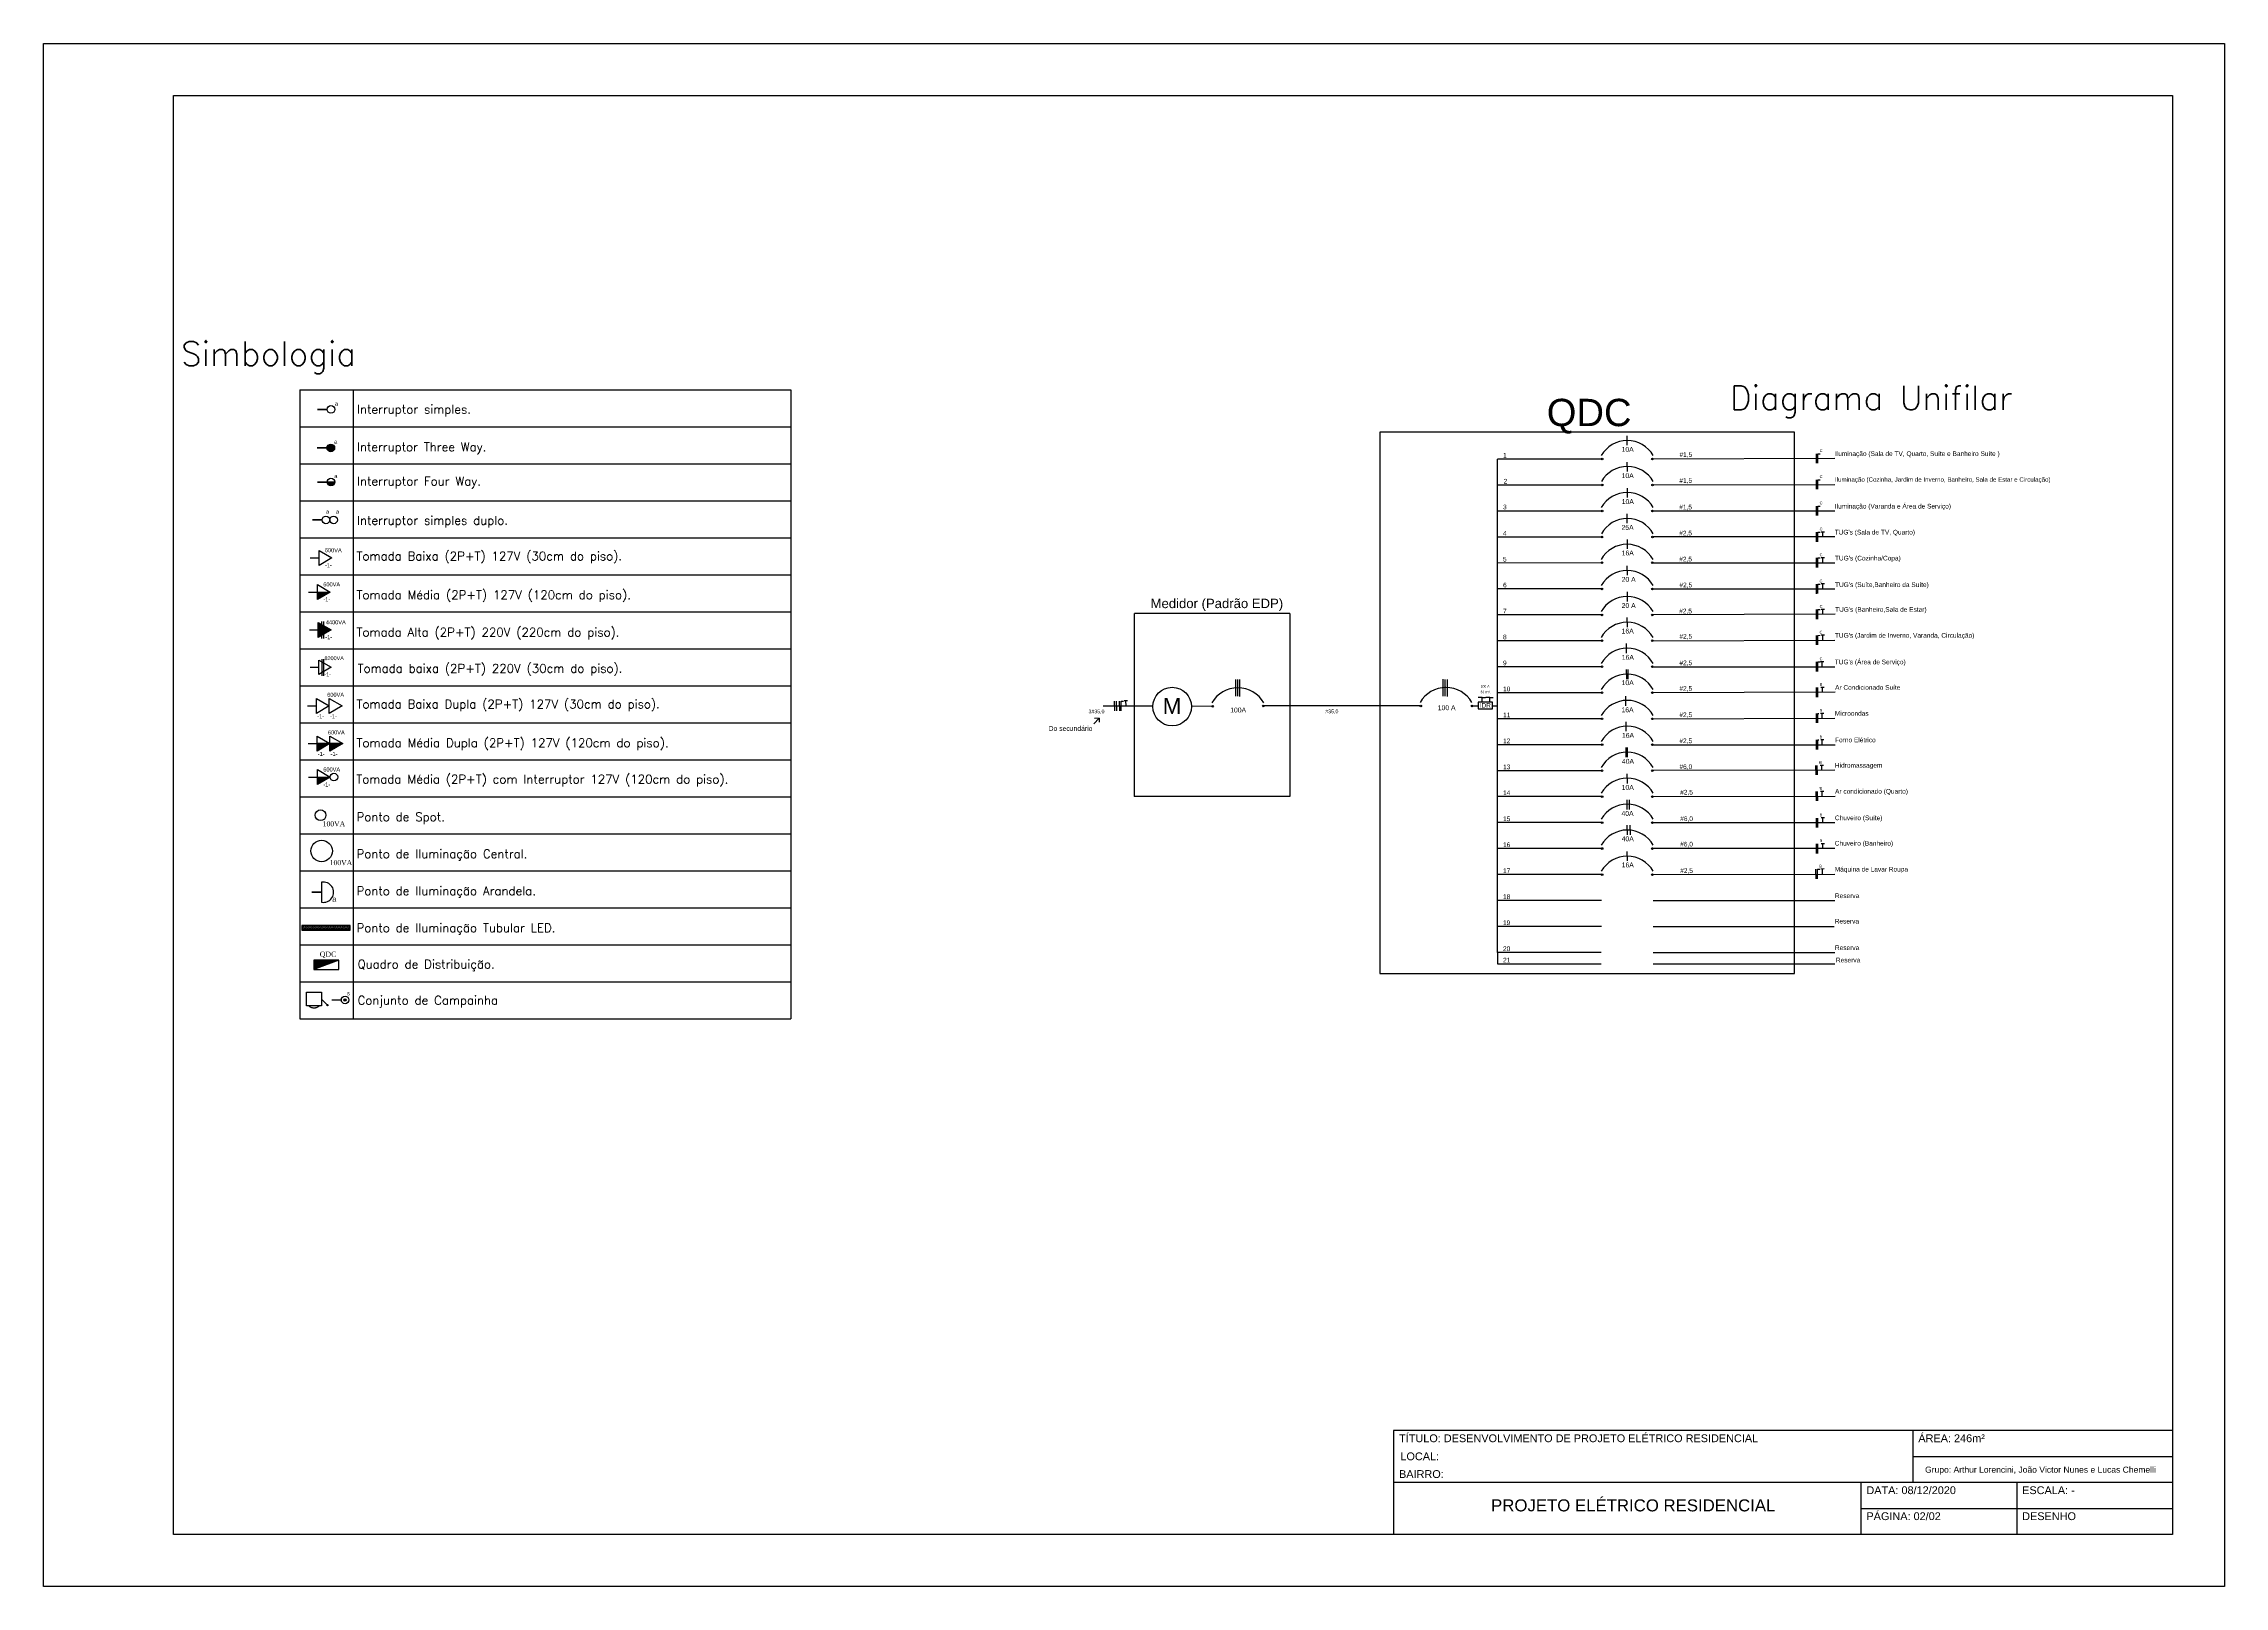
# Model space of a CAD drawing. Extents: x 20 to 1815, y -14679 to 245.
# Drawn here: x 63.25 to 105.25, y -61.38 to -31.68 of the extents above; entities that cross this region are included whole.
import ezdxf

# ---------------------------------------------------------------- set-up
doc = ezdxf.new("R2010")
doc.units = 0
doc.header["$MEASUREMENT"] = 0
doc.linetypes.add('HIDDEN', pattern=[0.375, 0.25, -0.125])
doc.linetypes.add('HIDDEN2', pattern=[4.7625, 3.175, -1.5875])
doc.layers.get('0').update_dxf_attribs({"linetype": 'CONTINUOUS'})
for name, color, linetype in [('Eletroduto', 7, 'CONTINUOUS'), ('TEXTO', 1, 'CONTINUOUS'), ('TOMADAS', 1, 'CONTINUOUS')]:
    doc.layers.add(name, color=color, linetype=linetype)
doc.styles.add('ARIAL', font='arial.ttf')
doc.styles.add('ARIALN', font='arial.ttf')
doc.styles.add('ROMANS', font='romans.shx')

# ---------------------------------------------------------------- blocks, each defined once
blk = doc.blocks.new('BLOCOA3_LEGENDA')
at = {"layer": 'TOMADAS'}
for p, q in [((2.5, -1), (41, -1)), ((2.5, -28.7), (2.5, -1)), ((41, -1), (41, -28.7)), ((26, -26.7), (26, -28.7)), ((41, -26.7), (26, -26.7)), ((36, -26.7), (36, -27.7)), ((41, -27.7), (26, -27.7)), ((35, -27.7), (35, -28.7)), ((38, -27.7), (38, -28.7)), ((35, -28.2), (41, -28.2)), ((41, -28.7), (2.5, -28.7))]:
    blk.add_line(p, q, dxfattribs=at)
blk.add_lwpolyline([(0, 0), (42, 0), (42, -29.7), (0, -29.7)], close=True, dxfattribs=at)
blk = doc.blocks.new('TB-230')
blk.add_hatch(color=256).paths.add_polyline_path([(0.143, 0.12), (0.143, -0.12), (0.347, 0)])
for p, q in [((0, 0), (0.143, 0)), ((0.143, -0.12), (0.143, 0.12)), ((0.143, 0.12), (0.347, 0)), ((0.347, 0), (0.143, -0.12))]:
    blk.add_line(p, q)
blk = doc.blocks.new('QDC')
for p, q in [((0.2, 0.15), (-0.2, 0.15)), ((-0.2, 0), (0.2, 0.15)), ((-0.2, 0.15), (-0.2, 0)), ((-0.2, 0), (0.2, 0)), ((0.2, 0), (0.2, 0.15))]:
    blk.add_line(p, q)
blk.add_solid([(-0.2, 0), (0.2, 0), (0.2, 0.15)])

msp = doc.modelspace()

# ---------------------------------------------------------------- hatches: boundary and pattern name
at = {"layer": 'TOMADAS'}
h = msp.add_hatch(color=256, dxfattribs=at)
h.dxf.hatch_style = 1
h.paths.add_polyline_path([(68.708, -39.458), (68.855, -39.458, 1)])
at = {"layer": 'TOMADAS', "linetype": 'HIDDEN2'}
for points in [[(68.855, -39.458), (68.708, -39.458, 1)], [(68.858, -40.117), (68.711, -40.117, 1)]]:
    msp.add_hatch(color=7, dxfattribs=at).paths.add_polyline_path(points)
at = {"layer": 'TOMADAS'}
for points in [[(68.523, -42.234), (68.523, -42.378), (68.768, -42.234)], [(68.523, -45.796), (68.523, -45.941), (68.768, -45.796)]]:
    msp.add_hatch(color=7, dxfattribs=at).paths.add_polyline_path(points)
h = msp.add_hatch(color=256, dxfattribs=at)
h.dxf.hatch_style = 1
h.paths.add_polyline_path([(69.01, -45.149), (68.765, -45.149), (68.765, -45.294)])
h.paths.add_polyline_path([(68.765, -45.149), (68.519, -45.149), (68.519, -45.294)])
h = msp.add_hatch(dxfattribs=at)
h.set_pattern_fill('CROSS', color=256, scale=0.067774)
h.set_pattern_definition([(0, (34.898679, -23.042067), (0.016943417, 0.016943417), [0.008471708, -0.025415125]), (90, (34.902915, -23.046303), (-0.016943417, 0.016943417), [0.008471708, -0.025415125])])
h.paths.add_polyline_path([(69.142, -48.667), (68.238, -48.667), (68.238, -48.724), (69.142, -48.724)])
h = msp.add_hatch(color=256, dxfattribs=at)
h.dxf.hatch_style = 1
h.paths.add_polyline_path([(69.035, -50.085, 1), (69.079, -50.085, 1)])

# ---------------------------------------------------------------- linework, layer by layer
for p, q in [((68.183, -38.339), (77.643, -38.339)), ((68.183, -38.339), (68.183, -50.452)), ((69.209, -38.339), (69.209, -50.452)), ((77.643, -38.339), (77.643, -50.452)), ((68.183, -39.052), (77.643, -39.052)), ((88.982, -39.158), (88.982, -49.575)), ((96.971, -39.158), (88.982, -39.158)), ((96.971, -49.575), (96.971, -39.158)), ((68.183, -39.764), (77.643, -39.764)), ((91.249, -49.172), (91.251, -39.672)), ((93.25, -39.672), (91.251, -39.672)), ((97.751, -39.661), (94.25, -39.672)), ((91.25, -40.171), (93.253, -40.172)), ((94.251, -40.172), (97.751, -40.161)), ((68.183, -40.477), (77.643, -40.477)), ((91.249, -40.668), (93.251, -40.671)), ((94.251, -40.672), (97.749, -40.672)), ((68.183, -41.189), (77.646, -41.189)), ((93.248, -41.174), (91.249, -41.177)), ((97.745, -41.172), (94.253, -41.172)), ((68.183, -41.902), (77.646, -41.902)), ((93.248, -41.671), (91.248, -41.674)), ((94.248, -41.672), (97.75, -41.672)), ((93.25, -42.174), (91.247, -42.171)), ((94.25, -42.172), (97.751, -42.172)), ((68.183, -42.614), (77.646, -42.614)), ((84.254, -42.648), (84.254, -46.17)), ((87.252, -42.647), (84.257, -42.647)), ((87.252, -42.647), (87.252, -46.168)), ((93.249, -42.673), (91.25, -42.673)), ((97.752, -42.659), (94.25, -42.672)), ((93.248, -43.172), (91.25, -43.171)), ((94.25, -43.17), (97.749, -43.159)), ((68.183, -43.327), (77.646, -43.327)), ((93.249, -43.671), (91.25, -43.671)), ((94.248, -43.67), (97.747, -43.67)), ((68.183, -44.039), (77.646, -44.039)), ((84.614, -44.433), (84.254, -44.433)), ((85.751, -44.433), (85.357, -44.436)), ((87.252, -44.426), (86.754, -44.426)), ((88.982, -44.426), (87.252, -44.426)), ((89.759, -44.425), (88.982, -44.426)), ((90.777, -44.425), (90.881, -44.425)), ((91.156, -44.425), (91.25, -44.425)), ((93.249, -44.172), (91.25, -44.172)), ((97.753, -44.161), (94.249, -44.172)), ((68.183, -44.752), (77.646, -44.752)), ((93.249, -44.672), (91.25, -44.671)), ((94.25, -44.672), (97.749, -44.661)), ((93.25, -45.172), (91.249, -45.172)), ((94.251, -45.172), (97.753, -45.172)), ((68.183, -45.464), (77.646, -45.464)), ((93.248, -45.672), (91.249, -45.672)), ((97.749, -45.661), (94.252, -45.671)), ((68.183, -46.177), (77.646, -46.177)), ((87.249, -46.17), (84.254, -46.17)), ((93.25, -46.172), (91.249, -46.171)), ((94.25, -46.172), (97.752, -46.161)), ((68.183, -46.889), (77.646, -46.889)), ((93.25, -46.671), (91.249, -46.671)), ((94.251, -46.672), (97.749, -46.672)), ((93.251, -47.172), (91.249, -47.172)), ((97.75, -47.172), (94.251, -47.172)), ((68.183, -47.602), (77.646, -47.602)), ((93.25, -47.672), (91.249, -47.672)), ((94.25, -47.672), (97.746, -47.661)), ((93.251, -48.171), (91.249, -48.171)), ((94.251, -48.172), (97.75, -48.172)), ((68.183, -48.314), (77.646, -48.314)), ((93.251, -48.673), (91.249, -48.673)), ((94.25, -48.671), (97.734, -48.671)), ((68.183, -49.027), (77.646, -49.027)), ((93.25, -49.172), (91.249, -49.172)), ((94.251, -49.172), (97.75, -49.172)), ((68.183, -49.739), (77.646, -49.739)), ((88.982, -49.575), (96.971, -49.575)), ((68.183, -50.452), (77.643, -50.452))]:
    msp.add_line(p, q)
at = {"color": 7, "linetype": 'Continuous'}
for p, q in [((86.209, -44.238), (86.209, -43.915)), ((86.25, -44.239), (86.25, -43.916)), ((86.291, -44.243), (86.291, -43.919)), ((90.205, -44.237), (90.205, -43.913)), ((90.246, -44.238), (90.246, -43.914)), ((90.287, -44.241), (90.287, -43.918)), ((84.254, -44.433), (83.656, -44.433)), ((90.955, -44.262), (90.881, -44.262)), ((90.955, -44.351), (90.955, -44.262)), ((90.955, -44.262), (91.02, -44.262)), ((91.103, -44.262), (91.029, -44.262)), ((91.103, -44.351), (91.103, -44.262)), ((91.103, -44.262), (91.168, -44.262)), ((83.479, -44.771), (83.58, -44.66)), ((83.58, -44.66), (83.488, -44.67)), ((83.58, -44.66), (83.58, -44.738)), ((97.418, -44.57), (97.44, -44.57)), ((97.419, -45.08), (97.442, -45.08)), ((91.249, -49.172), (91.249, -49.393)), ((91.249, -49.393), (93.25, -49.393)), ((94.251, -49.393), (97.75, -49.393))]:
    msp.add_line(p, q, dxfattribs=at)
msp.add_lwpolyline([(90.881, -44.478), (91.156, -44.478), (91.156, -44.352), (90.881, -44.352)], close=True, dxfattribs=at)
for centre, radius in [((93.266, -39.672), 0.0151), ((94.235, -39.672), 0.0151), ((93.268, -40.171), 0.0151), ((94.237, -40.171), 0.0151), ((93.266, -40.672), 0.0151), ((94.235, -40.672), 0.0151), ((93.263, -41.174), 0.0151), ((94.237, -41.173), 0.0151), ((93.263, -41.669), 0.0151), ((94.232, -41.669), 0.0151), ((93.265, -42.174), 0.0151), ((94.234, -42.174), 0.0151), ((93.264, -42.673), 0.0151), ((94.233, -42.673), 0.0151), ((93.262, -43.171), 0.0151), ((94.232, -43.171), 0.0151), ((93.265, -43.671), 0.0151), ((94.234, -43.671), 0.0151), ((84.985, -44.439), 0.372), ((85.766, -44.433), 0.0151), ((86.739, -44.426), 0.0151), ((89.775, -44.425), 0.0151), ((90.762, -44.425), 0.0151), ((93.265, -44.171), 0.0151), ((94.234, -44.17), 0.0151), ((93.265, -44.673), 0.0151), ((94.234, -44.673), 0.0151), ((93.266, -45.171), 0.0151), ((94.235, -45.171), 0.0151), ((93.264, -45.673), 0.0151), ((94.233, -45.673), 0.0151), ((93.266, -46.172), 0.0151), ((94.235, -46.171), 0.0151), ((93.266, -46.672), 0.0151), ((94.235, -46.672), 0.0151), ((93.266, -47.171), 0.0151), ((94.235, -47.171), 0.0151), ((93.266, -47.673), 0.0151), ((94.235, -47.673), 0.0151)]:
    msp.add_circle(centre, radius)
for centre in [(93.75, -39.891), (93.752, -40.391), (93.75, -40.891), (93.752, -41.393), (93.747, -41.889), (93.749, -42.393), (93.748, -42.893), (93.747, -43.39), (93.749, -43.89), (86.25, -44.652), (90.259, -44.645), (93.749, -44.39), (93.75, -44.893), (93.75, -45.391), (93.748, -45.892), (93.75, -46.391), (93.75, -46.891), (93.75, -47.39), (93.75, -47.893)]:
    msp.add_arc(centre, 0.575, 29.5901, 150.4274)
at = {"layer": 'Eletroduto', "color": 7, "linetype": 'HIDDEN2'}
msp.add_lwpolyline([(68.601, -49.933), (68.601, -50.202), (68.315, -50.202), (68.315, -49.933)], close=True, dxfattribs=at)
msp.add_arc((68.458, -50.089), 0.149, 229.8808, 310.1192, dxfattribs=at)
at = {"layer": 'TOMADAS', "color": 7}
for p, q in [((68.521, -39.458), (68.855, -39.458)), ((68.855, -39.458), (68.521, -39.458)), ((93.751, -39.408), (93.749, -39.225)), ((93.753, -39.914), (93.751, -39.731)), ((97.396, -39.754), (97.393, -39.571)), ((97.422, -39.753), (97.42, -39.57)), ((97.42, -39.57), (97.465, -39.57)), ((68.524, -40.117), (68.858, -40.117)), ((68.858, -40.117), (68.524, -40.117)), ((93.754, -40.413), (93.752, -40.23)), ((97.395, -40.253), (97.393, -40.07)), ((97.421, -40.253), (97.419, -40.07)), ((97.419, -40.07), (97.465, -40.07)), ((93.751, -40.91), (93.749, -40.726)), ((97.395, -40.76), (97.393, -40.577)), ((97.421, -40.76), (97.419, -40.577)), ((97.419, -40.577), (97.465, -40.577)), ((97.395, -41.264), (97.393, -41.081)), ((97.419, -41.081), (97.465, -41.08)), ((97.421, -41.264), (97.419, -41.081)), ((97.55, -41.078), (97.486, -41.078)), ((97.519, -41.173), (97.518, -41.078)), ((68.381, -41.576), (68.554, -41.576)), ((68.554, -41.431), (68.799, -41.576)), ((68.554, -41.72), (68.554, -41.431)), ((68.799, -41.576), (68.554, -41.72)), ((93.754, -41.403), (93.752, -41.22)), ((97.395, -41.76), (97.393, -41.577)), ((97.419, -41.577), (97.465, -41.576)), ((97.421, -41.76), (97.419, -41.577)), ((97.55, -41.576), (97.486, -41.577)), ((97.519, -41.672), (97.518, -41.577)), ((93.753, -41.911), (93.751, -41.728)), ((68.351, -42.234), (68.768, -42.234)), ((68.523, -42.089), (68.768, -42.234)), ((68.523, -42.378), (68.523, -42.089)), ((68.768, -42.234), (68.523, -42.378)), ((93.754, -42.414), (93.752, -42.231)), ((97.394, -42.265), (97.392, -42.081)), ((97.42, -42.264), (97.418, -42.081)), ((97.418, -42.081), (97.464, -42.081)), ((97.55, -42.076), (97.486, -42.077)), ((97.519, -42.172), (97.518, -42.077)), ((93.753, -42.906), (93.751, -42.723)), ((97.395, -42.752), (97.393, -42.569)), ((97.421, -42.752), (97.419, -42.569)), ((97.419, -42.569), (97.465, -42.569)), ((97.55, -42.57), (97.486, -42.57)), ((97.519, -42.665), (97.518, -42.57)), ((93.737, -43.408), (93.735, -43.224)), ((97.394, -43.25), (97.392, -43.067)), ((97.418, -43.067), (97.464, -43.066)), ((97.42, -43.25), (97.418, -43.067)), ((97.549, -43.065), (97.485, -43.065)), ((97.518, -43.16), (97.517, -43.065)), ((68.548, -43.542), (68.786, -43.682)), ((68.548, -43.822), (68.548, -43.542)), ((97.394, -43.762), (97.392, -43.579)), ((97.42, -43.761), (97.418, -43.578)), ((97.418, -43.578), (97.464, -43.578)), ((97.538, -43.578), (97.474, -43.578)), ((97.507, -43.67), (97.506, -43.578)), ((68.381, -43.682), (68.548, -43.682)), ((68.786, -43.682), (68.548, -43.822)), ((93.74, -43.907), (93.738, -43.723)), ((93.767, -43.907), (93.765, -43.723)), ((97.396, -44.254), (97.394, -44.071)), ((97.423, -44.254), (97.421, -44.071)), ((97.54, -44.07), (97.476, -44.071)), ((97.509, -44.162), (97.508, -44.07)), ((68.335, -44.426), (68.507, -44.426)), ((68.335, -44.426), (68.507, -44.426)), ((68.507, -44.281), (68.752, -44.426)), ((68.507, -44.57), (68.507, -44.281)), ((68.507, -44.281), (68.752, -44.426)), ((68.507, -44.57), (68.507, -44.281)), ((68.752, -44.426), (68.507, -44.57)), ((68.752, -44.426), (68.507, -44.57)), ((68.752, -44.281), (68.997, -44.426)), ((68.752, -44.57), (68.752, -44.281)), ((68.752, -44.281), (68.997, -44.426)), ((68.997, -44.426), (68.752, -44.57)), ((68.997, -44.426), (68.752, -44.57)), ((83.878, -44.518), (83.876, -44.334)), ((83.918, -44.518), (83.916, -44.334)), ((83.976, -44.518), (83.974, -44.334)), ((84.002, -44.517), (84, -44.334)), ((84, -44.334), (84.046, -44.334)), ((84.128, -44.329), (84.064, -44.33)), ((84.097, -44.421), (84.096, -44.329)), ((93.723, -44.422), (93.721, -44.238)), ((93.732, -44.913), (93.73, -44.729)), ((97.394, -44.753), (97.392, -44.57)), ((97.42, -44.753), (97.418, -44.57)), ((97.538, -44.569), (97.474, -44.57)), ((97.506, -44.661), (97.506, -44.57)), ((68.347, -45.149), (68.519, -45.149)), ((68.347, -45.149), (68.519, -45.149)), ((68.519, -45.005), (68.765, -45.149)), ((68.519, -45.294), (68.519, -45.005)), ((68.519, -45.005), (68.765, -45.149)), ((68.519, -45.294), (68.519, -45.005)), ((68.765, -45.149), (68.519, -45.294)), ((68.765, -45.149), (68.519, -45.294)), ((68.765, -45.005), (69.01, -45.149)), ((68.765, -45.294), (68.765, -45.005)), ((68.765, -45.005), (69.01, -45.149)), ((69.01, -45.149), (68.765, -45.294)), ((69.01, -45.149), (68.765, -45.294)), ((93.73, -45.413), (93.728, -45.228)), ((93.757, -45.413), (93.755, -45.228)), ((97.395, -45.263), (97.393, -45.08)), ((97.421, -45.263), (97.419, -45.08)), ((97.539, -45.08), (97.475, -45.08)), ((97.507, -45.171), (97.507, -45.08)), ((68.523, -45.652), (68.768, -45.796)), ((68.523, -45.941), (68.523, -45.652)), ((93.753, -45.916), (93.751, -45.733)), ((97.386, -45.753), (97.384, -45.57)), ((97.412, -45.753), (97.41, -45.57)), ((97.529, -45.569), (97.465, -45.57)), ((97.498, -45.661), (97.497, -45.57)), ((68.351, -45.796), (68.768, -45.796)), ((68.768, -45.796), (68.523, -45.941)), ((97.393, -46.254), (97.391, -46.07)), ((97.419, -46.253), (97.417, -46.07)), ((97.537, -46.07), (97.473, -46.07)), ((97.505, -46.161), (97.505, -46.07)), ((93.75, -46.417), (93.748, -46.234)), ((93.796, -46.417), (93.794, -46.234)), ((97.394, -46.768), (97.392, -46.585)), ((97.42, -46.768), (97.418, -46.585)), ((97.546, -46.58), (97.482, -46.58)), ((97.515, -46.672), (97.514, -46.58)), ((93.753, -46.905), (93.751, -46.722)), ((93.811, -46.905), (93.809, -46.722)), ((93.753, -47.408), (93.751, -47.225)), ((97.394, -47.264), (97.392, -47.081)), ((97.42, -47.264), (97.418, -47.081)), ((97.549, -47.08), (97.485, -47.08)), ((97.517, -47.172), (97.517, -47.08)), ((68.602, -47.82), (68.602, -48.203)), ((97.387, -47.753), (97.385, -47.57)), ((97.414, -47.752), (97.412, -47.569)), ((97.412, -47.569), (97.457, -47.569)), ((97.54, -47.564), (97.476, -47.565)), ((97.508, -47.656), (97.508, -47.564)), ((68.418, -48.01), (68.602, -48.01)), ((68.602, -48.01), (68.418, -48.01)), ((68.799, -50.085), (68.985, -50.085))]:
    msp.add_line(p, q, dxfattribs=at)
at = {"layer": 'TOMADAS', "color": 7, "linetype": 'HIDDEN2'}
for p, q in [((68.603, -42.8), (68.603, -43.128)), ((68.64, -42.8), (68.64, -43.128)), ((68.608, -43.525), (68.608, -43.844)), ((68.643, -43.525), (68.643, -43.844))]:
    msp.add_line(p, q, dxfattribs=at)
at = {"layer": 'TOMADAS'}
for p, q in [((69.01, -45.149), (68.519, -45.149)), ((68.601, -50.068), (68.708, -50.175)), ((99.25, -58.875), (104.25, -58.875))]:
    msp.add_line(p, q, dxfattribs=at)
at = {"layer": 'TOMADAS', "color": 7, "flags": 128}
for points in [[(68.524, -38.717), (68.711, -38.717)], [(68.427, -40.844), (68.614, -40.844)]]:
    msp.add_lwpolyline(points, close=True, dxfattribs=at)
at = {"layer": 'TOMADAS'}
for points in [[(68.223, -48.652), (68.223, -48.739), (69.157, -48.739), (69.157, -48.652)], [(68.238, -48.667), (68.238, -48.724), (69.142, -48.724), (69.142, -48.667)]]:
    msp.add_lwpolyline(points, close=True, dxfattribs=at)
at = {"layer": 'TOMADAS', "color": 7}
for centre, radius in [((68.785, -38.717), 0.0734), ((68.782, -39.458), 0.0734), ((68.785, -40.117), 0.0734), ((68.688, -40.844), 0.0734), ((68.835, -40.844), 0.0734), ((68.842, -45.796), 0.0734), ((68.584, -46.529), 0.104), ((68.604, -47.218), 0.207), ((69.057, -50.085), 0.0727)]:
    msp.add_circle(centre, radius, dxfattribs=at)
at = {"layer": 'TOMADAS'}
for centre, radius in [((68.717, -50.184), 0.0125), ((69.057, -50.085), 0.022)]:
    msp.add_circle(centre, radius, dxfattribs=at)
at = {"layer": 'TOMADAS', "color": 7}
msp.add_arc((68.641, -48.012), 0.195, 258.4831, 101.5169, dxfattribs=at)

# ---------------------------------------------------------------- block references
at = {"layer": 'TEXTO'}
msp.add_blockref('BLOCOA3_LEGENDA', (63.25, -31.675), dxfattribs=at)
at = {"layer": 'TOMADAS', "color": 7, "xscale": 1.202080740931393, "yscale": 1.202080740931393, "zscale": 1.202080740931393}
msp.add_blockref('TB-230', (68.369, -42.962), dxfattribs=at)
at = {"layer": 'TOMADAS', "color": 7, "xscale": 1.200021254473245, "yscale": 1.200021254473245, "zscale": 1.200021254473245, "rotation": 180}
msp.add_blockref('QDC', (68.694, -49.321), dxfattribs=at)

# ---------------------------------------------------------------- texts
at = {"style": 'ARIAL'}
for s, height, p in [('QDC', 0.526, (92.2, -39.039)), ('10A', 0.0937, (93.641, -39.533)), ('10A', 0.0937, (93.642, -40.039)), ('10A', 0.0937, (93.644, -40.538)), ('25A', 0.0937, (93.64, -41.035)), ('16A', 0.0937, (93.643, -41.528)), ('20 A', 0.0937, (93.643, -42.036)), ('Medidor (Padrão EDP)', 0.1807, (84.57, -42.542)), ('20 A', 0.0937, (93.643, -42.539)), ('16A', 0.0937, (93.642, -43.031)), ('16A', 0.0937, (93.645, -43.536)), ('100 A ', 0.0469, (90.926, -44.071)), ('10A', 0.0937, (93.642, -44.025)), ('100A', 0.0937, (86.103, -44.551)), ('100 A', 0.0937, (90.101, -44.507)), ('30 mA ', 0.0469, (90.923, -44.18)), ('16A', 0.0937, (93.639, -44.547)), ('Do secundário', 0.09372, (82.606, -44.906)), ('16A', 0.0937, (93.648, -45.038)), ('40A', 0.0937, (93.647, -45.538)), ('10A', 0.0937, (93.643, -46.041)), ('40A', 0.0937, (93.639, -46.542)), ('40A', 0.0937, (93.643, -47.03)), ('16A', 0.0937, (93.643, -47.533))]:
    msp.add_text(s, height=height, dxfattribs=at).set_placement(p)
msp.add_text('M', height=0.31, rotation=359.9644, dxfattribs=at).set_placement((84.803, -44.581))
at = {"attachment_point": 1, "style": 'ARIAL'}
for s, insert, char_height, width in [('\\pxi-4,l4,t2;^I   1', (91.074, -39.554), 0.09, 34.49035), ('\\pxi-3,l4,t4;#1,5', (94.667, -39.541), 0.09, 34.65257), ('Iluminação (Sala de TV, Quarto, Suíte e Banheiro Suíte )', (97.751, -39.524), 0.09, 34.59102), ('\\pxi-4,l4,t2;^I   2', (91.085, -40.054), 0.09, 34.49035), ('\\pxi-3,l4,t4;#1,5', (94.664, -40.041), 0.09, 34.65257), ('Iluminação (Cozinha, Jardim de Inverno, Banheiro, Sala de Estar e Circulação)', (97.751, -40.024), 0.085, 34.59102), ('\\pxi-4,l4,t2;^I   3', (91.073, -40.55), 0.09, 34.49035), ('\\pxi-3,l4,t4;#1,5', (94.662, -40.552), 0.09, 34.65257), ('Iluminação (Varanda e Área de Serviço)', (97.749, -40.535), 0.09, 34.59311), ('\\pxi-4,l4,t2;^I   4', (91.072, -41.059), 0.09, 34.49035), ('\\pxi-3,l4,t4;#2,5', (94.662, -41.053), 0.09, 34.65257), ("TUG's (Sala de TV, Quarto)", (97.745, -41.035), 0.09, 34.58399), ('\\pxi-4,l4,t2;^I   5', (91.072, -41.556), 0.09, 34.49035), ('\\pxi-3,l4,t4;#2,5', (94.662, -41.553), 0.09, 34.65257), ("TUG's (Cozinha/Copa)", (97.75, -41.535), 0.09, 34.57839), ('\\pxi-4,l4,t2;^I   6', (91.074, -42.053), 0.09, 34.49035), ('\\pxi-3,l4,t4;#2,5', (94.665, -42.052), 0.09, 34.65257), ("TUG's (Suíte,Banheiro da Suíte)", (97.751, -42.046), 0.09, 34.57744), ('\\pxi-4,l4,t2;^I   7', (91.073, -42.554), 0.09, 34.49035), ('\\pxi-3,l4,t4;#2,5', (94.661, -42.553), 0.09, 34.65257), ("TUG's (Banheiro,Sala de Estar)", (97.752, -42.523), 0.09, 34.57684), ('\\pxi-4,l4,t2;^I   8', (91.073, -43.053), 0.09, 34.49035), ('\\pxi-3,l4,t4;#2,5', (94.665, -43.04), 0.09, 34.65257), ("TUG's (Jardim de Inverno, Varanda, Circulação)", (97.749, -43.022), 0.09, 34.57928), ('\\pxi-4,l4,t2;^I   9', (91.073, -43.553), 0.09, 34.49035), ('\\pxi-3,l4,t4;#2,5', (94.665, -43.551), 0.09, 34.65257), ("TUG's (Área de Serviço)", (97.747, -43.534), 0.09, 34.58161), ('\\pxi-4,l4,t2;^I   10', (91.073, -44.054), 0.09, 34.49035), ('\\pxi-3,l4,t4;#2,5', (94.665, -44.042), 0.09, 34.65257), ('Ar Condicionado Suíte', (97.753, -44.024), 0.09, 34.57598), ('\\pxi-3,l4,t4;3#35,0', (83.302, -44.495), 0.072, 27.72206), ('\\pxi-3,l4,t4;#35,0', (87.863, -44.494), 0.072, 27.72206), ('\\pxi-4,l4,t2;^I   IDR', (90.621, -44.369), 0.09, 34.49035), ('Microondas', (97.749, -44.524), 0.09, 34.57992), ('\\pxi-4,l4,t2;^I   11', (91.073, -44.553), 0.09, 34.49035), ('\\pxi-3,l4,t4;#2,5', (94.664, -44.551), 0.09, 34.65257), ('\\pxi-4,l4,t2;^I   12', (91.073, -45.053), 0.09, 34.49035), ('\\pxi-3,l4,t4;#2,5', (94.664, -45.052), 0.09, 34.65257), ('Forno Elétrico', (97.753, -45.035), 0.09, 34.57598), ('\\pxi-4,l4,t2;^I   13', (91.073, -45.554), 0.09, 34.49035), ('\\pxi-3,l4,t4;#6,0', (94.666, -45.55), 0.09, 34.65257), ('Hidromassagem', (97.749, -45.524), 0.09, 34.5795), ('\\pxi-4,l4,t2;^I   14', (91.073, -46.053), 0.09, 34.49035), ('\\pxi-3,l4,t4;#2,5', (94.68, -46.041), 0.09, 34.65257), ('Ar condicionado (Quarto)', (97.752, -46.024), 0.09, 34.57701), ('\\pxi-4,l4,t2;^I   15', (91.073, -46.553), 0.09, 34.49035), ('\\pxi-3,l4,t4;#6,0', (94.68, -46.552), 0.09, 34.65257), ('Chuveiro (Suíte)', (97.749, -46.535), 0.09, 34.5795), ('Chuveiro (Banheiro)', (97.746, -47.024), 0.09, 34.58321), ('\\pxi-4,l4,t2;^I   16', (91.073, -47.053), 0.09, 34.49035), ('\\pxi-3,l4,t4;#6,0', (94.68, -47.041), 0.09, 34.65257), ('\\pxi-4,l4,t2;^I   17', (91.072, -47.554), 0.09, 34.49035), ('\\pxi-3,l4,t4;#2,5', (94.68, -47.551), 0.09, 34.65257), ('Máquina de Lavar Roupa', (97.746, -47.524), 0.09, 34.58321), ('\\pxi-4,l4,t2;^I   18', (91.072, -48.053), 0.09, 34.49035), ('Reserva', (97.75, -48.035), 0.09, 34.57921), ('\\pxi-4,l4,t2;^I   19', (91.072, -48.554), 0.09, 34.49035), ('Reserva', (97.746, -48.524), 0.09, 34.58321), ('\\pxi-4,l4,t2;^I   20', (91.072, -49.054), 0.09, 34.49035), ('Reserva', (97.75, -49.035), 0.09, 34.57921), ('\\pxi-4,l4,t2;^I   21', (91.073, -49.274), 0.09, 34.49035), ('Reserva', (97.769, -49.273), 0.09, 34.57921)]:
    msp.add_mtext(s, dxfattribs=dict(at, insert=insert, char_height=char_height, width=width))
at = {"layer": 'TOMADAS', "color": 7, "linetype": 'HIDDEN', "style": 'ROMANS'}
for s, height, p in [('Simbologia', 0.4653, (65.897, -37.876)), ('Interruptor simples.', 0.16617, (69.287, -38.798)), ('Diagrama Unifilar', 0.46529, (95.727, -38.726)), ('Interruptor Three Way.', 0.16617, (69.284, -39.523)), ('Interruptor Four Way.', 0.16617, (69.287, -40.182)), ('Interruptor simples duplo.', 0.16617, (69.287, -40.936)), ('Tomada Baixa (2P+T) 127V (30cm do piso).', 0.16617, (69.277, -41.623)), ('Tomada Média (2P+T) 127V (120cm do piso).', 0.16617, (69.277, -42.369)), ('Tomada Alta (2P+T) 220V (220cm do piso).', 0.16617, (69.277, -43.089)), ('Tomada baixa (2P+T) 220V (30cm do piso).', 0.16617, (69.298, -43.786)), ('Tomada Baixa Dupla (2P+T) 127V (30cm do piso).', 0.16617, (69.277, -44.473)), ('Tomada Média Dupla (2P+T) 127V (120cm do piso).', 0.16617, (69.277, -45.219)), ('Tomada Média (2P+T) com Interruptor 127V (120cm do piso).', 0.16617, (69.273, -45.918)), ('Ponto de Spot.', 0.16617, (69.277, -46.644)), ('Ponto de Iluminação Central.', 0.16617, (69.277, -47.356)), ('Ponto de Iluminação Arandela.', 0.16617, (69.277, -48.069)), ('Ponto de Iluminação Tubular LED.', 0.16617, (69.277, -48.781)), ('Quadro de Distribuição.', 0.16617, (69.297, -49.481)), ('Conjunto de Campainha', 0.16617, (69.297, -50.175))]:
    msp.add_text(s, height=height, dxfattribs=at).set_placement(p)
at = {"layer": 'TOMADAS', "color": 7, "linetype": 'HIDDEN2'}
for s, height, p in [('a', 0.0783, (68.859, -38.645)), ('a', 0.0783, (68.845, -39.379)), ('a', 0.0783, (68.848, -40.038)), ('a', 0.0783, (68.688, -40.724)), ('a', 0.0783, (68.881, -40.724)), ('600VA', 0.0783, (68.667, -41.467)), ('-1-', 0.0783, (68.668, -41.756)), ('600VA', 0.0783, (68.637, -42.125)), ('-1-', 0.0783, (68.637, -42.414)), (' 4400VA', 0.0783, (68.655, -42.853)), ('-1-', 0.0783, (68.674, -43.142)), ('8200VA', 0.0758, (68.66, -43.544)), ('-1-', 0.0758, (68.658, -43.857)), ('600VA', 0.0783, (68.712, -44.25)), ('600VA', 0.0783, (68.712, -44.25)), ('-1-', 0.0783, (68.52, -44.664)), ('-1-', 0.0783, (68.52, -44.664)), ('600VA', 0.0783, (68.725, -44.974)), ('600VA', 0.0783, (68.725, -44.974)), ('-1-', 0.0783, (68.765, -44.664)), ('-1-', 0.0783, (68.765, -44.664)), ('-1-', 0.0783, (68.532, -45.388)), ('-1-', 0.0783, (68.532, -45.388)), ('-1-', 0.0783, (68.777, -45.388)), ('-1-', 0.0783, (68.777, -45.388)), ('600VA', 0.0783, (68.637, -45.688)), ('-1-', 0.0783, (68.637, -45.977)), ('a', 0.104, (68.809, -48.196))]:
    msp.add_text(s, height=height, dxfattribs=at).set_placement(p)
for s, height, rotation, p in [('C', 0.0549, 0.6338, (97.456, -39.538)), ('C', 0.0549, 0.6338, (97.455, -40.038)), ('C', 0.0549, 0.6338, (97.455, -40.545)), ('C', 0.0549, 0.6338, (97.455, -41.048)), ('C', 0.0549, 0.6338, (97.455, -41.544)), ('C', 0.0549, 0.6338, (97.454, -42.049)), ('C', 0.0549, 0.6338, (97.455, -42.537)), ('C', 0.0549, 0.6338, (97.454, -43.034)), ('C', 0.0549, 0.6338, (97.455, -43.547)), ('B', 0.0549, 0.6338, (97.457, -44.04)), ('B', 0.0549, 0.6338, (97.454, -44.539)), ('B', 0.0549, 0.6338, (97.455, -45.049)), ('B', 0.0549, 0.6338, (97.446, -45.539)), ('B', 0.0549, 0.6338, (97.453, -46.039)), ('B', 0.0549, 0.6338, (97.454, -46.553)), ('B', 0.0549, 0.6338, (97.455, -47.048)), ('B', 0.0549, 0.6338, (97.448, -47.537)), ('s', 0.0775, 356.9019, (69.094, -49.994))]:
    msp.add_text(s, height=height, rotation=rotation, dxfattribs=at).set_placement(p)
at = {"layer": 'TOMADAS', "ltscale": 0.35, "style": 'ARIALN'}
for s, height, p in [('TÍTULO: DESENVOLVIMENTO DE PROJETO ELÉTRICO RESIDENCIAL', 0.15, (89.356, -58.599)), ('LOCAL: ', 0.15, (89.381, -58.947)), ('ÁREA: 246m²', 0.15, (99.356, -58.599)), ('BAIRRO: ', 0.15, (89.355, -59.288)), ('Grupo: Arthur Lorencini, João Victor Nunes e Lucas Chemelli', 0.11754, (99.486, -59.187)), ('DATA: 08/12/2020', 0.15, (98.356, -59.599)), ('ESCALA: -', 0.15, (101.356, -59.599)), ('PÁGINA: 02/02', 0.15, (98.356, -60.099)), ('DESENHO', 0.15, (101.356, -60.099))]:
    msp.add_text(s, height=height, dxfattribs=at).set_placement(p)
at = {"layer": 'TOMADAS', "color": 7, "attachment_point": 1}
for s, insert, char_height, width in [('{\\fTimes New Roman|b0|i0|c0|p18;100VA}', (68.625, -46.646), 0.09642, 0.33203), ('{\\fTimes New Roman|b0|i0|c0|p18;100VA}', (68.76, -47.394), 0.09642, 0.33203), ('{\\fTimes New Roman|b0|i0|c0|p18;QDC }', (68.568, -49.155), 0.09928, 0.37803)]:
    msp.add_mtext(s, dxfattribs=dict(at, insert=insert, char_height=char_height, width=width))
at = {"layer": 'TOMADAS', "insert": (91.128, -59.7), "char_height": 0.23126, "attachment_point": 1, "style": 'ARIALN'}
msp.add_mtext_dynamic_manual_height_columns('PROJETO ELÉTRICO RESIDENCIAL', width=36.06957, gutter_width=5, heights=[0], dxfattribs=at)

doc.saveas('drawing.dxf')
